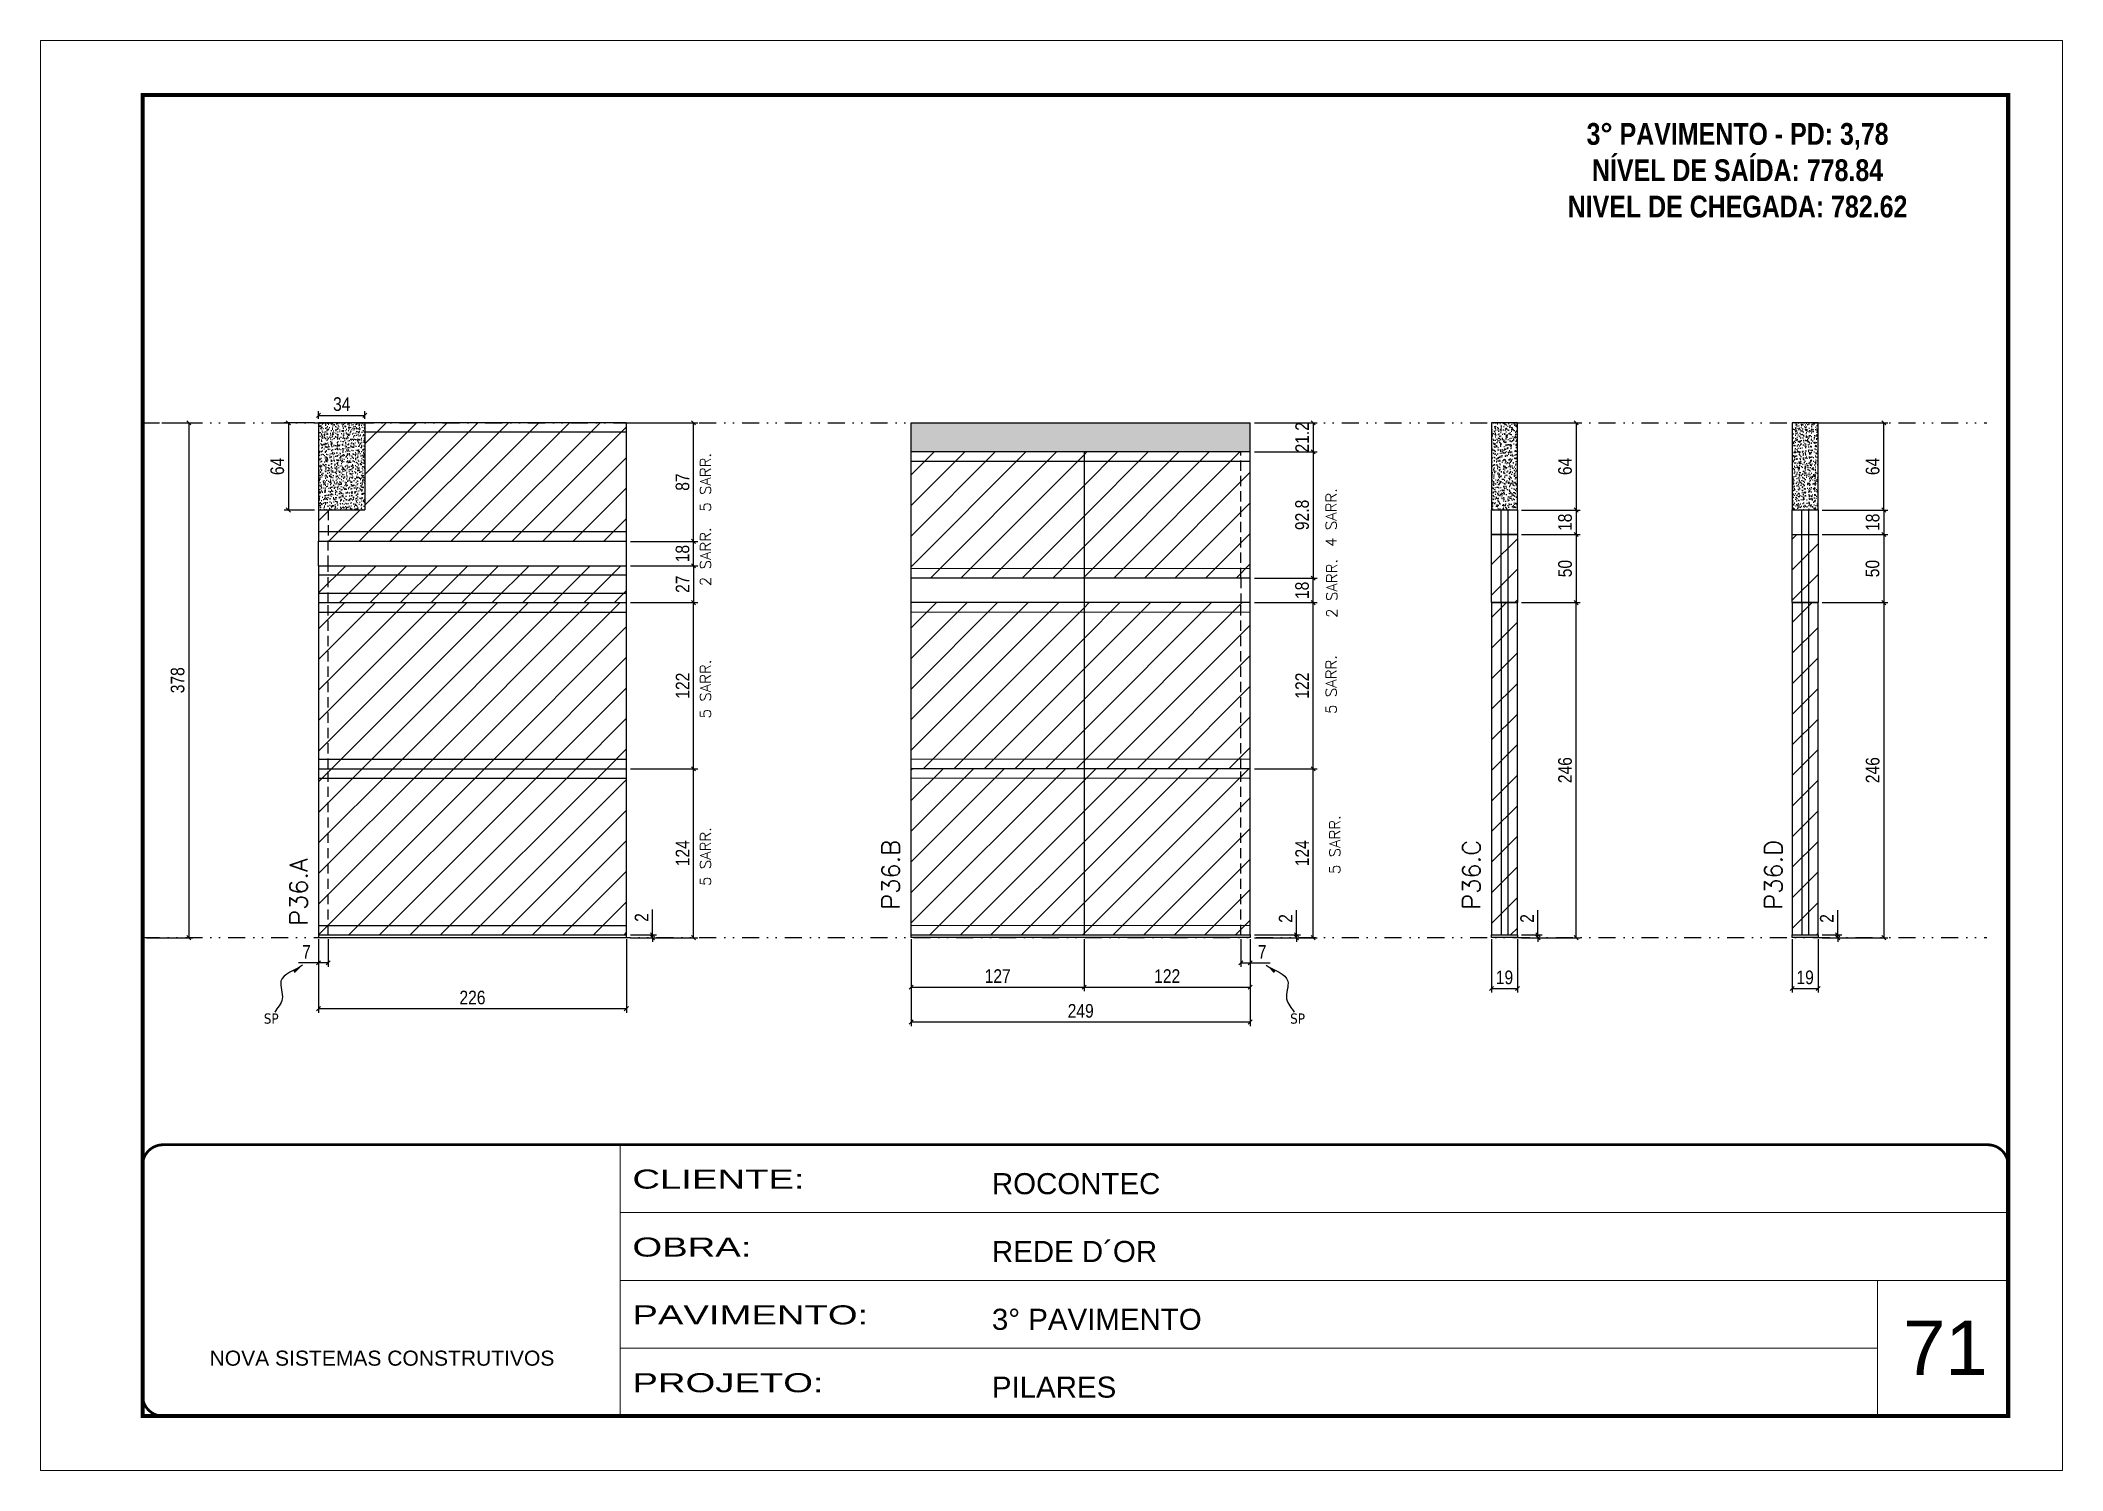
# Model space of a CAD drawing. Extents: x 2949 to 9203, y -16089 to 12527.
# Drawn here: x 6119 to 7604, y -8049 to -6999 of the extents above; entities that cross this region are included whole.
import ezdxf

# ---------------------------------------------------------------- set-up
doc = ezdxf.new("R2010")
doc.units = 0
for name, pattern in [('CONTINUO', [0]), ('DASHED', [0.75, 0.5, -0.25]), ('DIVIDE2', [0.625, 0.25, -0.125, 0, -0.125, 0, -0.125]), ('HIDDEN', [0.375, 0.25, -0.125])]:
    doc.linetypes.add(name, pattern=pattern)
for name, color, linetype, lineweight in [('CARIMBO', 255, 'Continuous', 9), ('Folhas', 255, 'Continuous', 9), ('Hachura', 251, 'Continuous', 9), ('Sarr 2.2x7', 40, 'Continuous', 9), ('SARRAFO DE PRESSAO', 251, 'DASHED', 9), ('Texto Seção', 7, 'Continuous', 15)]:
    doc.layers.add(name, color=color, linetype=linetype, lineweight=lineweight)
for name, color, linetype in [('COTA', 241, 'Continuous'), ('NOMENCLATURA', 7, 'Continuous'), ('Nível', 160, 'Continuous'), ('Painéis', 200, 'Continuous'), ('Romaneio', 10, 'Continuous'), ('SARR_2.2x7', 40, 'Continuous'), ('Sarrafo de Pressão', 42, 'HIDDEN'), ('texto', 7, 'Continuous')]:
    doc.layers.add(name, color=color, linetype=linetype)
doc.styles.add('ARIAL', font='arial.ttf')
doc.styles.add('COTA TECNICA', font='techl___.ttf', dxfattribs={"height": 10})
doc.styles.add('COTA TECNICA-50', font='techl___.ttf', dxfattribs={"height": 10})
doc.styles.add('REGUA-120', font='ROMANS.shx', dxfattribs={"height": 15})
doc.styles.add('ROMANC', font='techb___.ttf', dxfattribs={"height": 2.5})
doc.styles.add('ROMANS', font='romans.shx')
doc.styles.get("Standard").update_dxf_attribs({"font": 'arial.ttf'})
doc.styles.add('Tecnologia', font='')
doc.styles.get('Tecnologia').set_extended_font_data('Forgotten Futurist')
doc.dimstyles.new('COTA PAINEL-50', dxfattribs={"dimtxt": 10, "dimasz": 3, "dimexe": 3, "dimexo": 3, "dimgap": 3, "dimtad": 1, "dimdec": 1, "dimzin": 12, "dimdsep": 46, "dimtxsty": 'COTA TECNICA-50', "dimblk1": 'OBLIQUE', "dimblk2": 'OBLIQUE', "dimsah": 1, "dimcen": 0.9, "dimclrd": 4, "dimclre": 4, "dimclrt": 240, "dimadec": 1, "dimazin": 3, "dimtfac": 1, "dimtdec": 1, "dimtmove": 0, "dimatfit": 3, "dimfxl": 1, "dimtolj": 1, "dimtzin": 12, "dimarcsym": 0})
doc.dimstyles.new('PAINEL', dxfattribs={"dimtxt": 10, "dimasz": 3, "dimexe": 3, "dimexo": 3, "dimgap": 3, "dimtad": 1, "dimdec": 1, "dimzin": 12, "dimdsep": 46, "dimtxsty": 'COTA TECNICA', "dimblk1": 'OBLIQUE', "dimblk2": 'OBLIQUE', "dimsah": 1, "dimcen": 0.9, "dimclrd": 4, "dimclre": 4, "dimclrt": 240, "dimadec": 1, "dimazin": 3, "dimtfac": 1, "dimtdec": 1, "dimtmove": 0, "dimatfit": 3, "dimfxl": 1, "dimtolj": 1, "dimtzin": 12, "dimarcsym": 0})
doc.dimstyles.get("Standard").update_dxf_attribs({"dimtxt": 0.18, "dimasz": 0.18, "dimexe": 0.18, "dimexo": 0.0625, "dimgap": 0.09, "dimtad": 0, "dimtih": 1, "dimtoh": 1, "dimdec": 4, "dimzin": 0, "dimdsep": 46, "dimtxsty": 'Standard', "dimcen": 0.09, "dimadec": 0, "dimazin": 0, "dimtfac": 1, "dimtdec": 4, "dimtofl": 0, "dimtmove": 0, "dimatfit": 3, "dimfxl": 1, "dimtolj": 1, "dimtzin": 0, "dimarcsym": 0})
pattern_1 = [(45, (-127672.678, -35347.797), (-11.2253202, 11.2253202), [])]
pattern_2 = [(45, (-13.5, 3445.725), (-11.22532, 11.22532), [])]

msp = doc.modelspace()

# ---------------------------------------------------------------- texts
at = {"layer": 'CARIMBO', "style": 'ARIAL'}
msp.add_text('71', height=40, dxfattribs=at).set_placement((7486.89, -7978.9))
at = {"layer": 'NOMENCLATURA', "color": 2, "insert": (7365.36, -7032.98), "char_height": 16, "attachment_point": 2, "style": 'ROMANC'}
msp.add_mtext_dynamic_manual_height_columns('\\P3° PAVIMENTO - PD: 3,78\\PNÍVEL DE SAÍDA: 778.84\\PNIVEL DE CHEGADA: 782.62', width=300.2766, gutter_width=1, heights=[0], dxfattribs=at)
at = {"layer": 'texto', "color": 0, "char_height": 7.5, "attachment_point": 5}
for insert in [(6288.51, -7717.25), (7042.25, -7717.25)]:
    msp.add_mtext('{\\fTahoma|b0|i0|c0|p34;\\C4;SP}', dxfattribs=dict(at, insert=insert))
at = {"layer": 'Texto Seção', "linetype": 'Continuous', "style": 'ROMANS'}
for s, p in [('5 SARR.', (6611.44, -7345.1)), ('4 SARR.', (7070.91, -7370.95)), ('2 SARR.', (6611.44, -7399.72)), ('2 SARR.', (7071.42, -7422.95)), ('5 SARR.', (7070.91, -7493.54)), ('5 SARR.', (6611.44, -7496.84)), ('5 SARR.', (7073.62, -7611.13)), ('5 SARR.', (6611.44, -7619.85))]:
    msp.add_text(s, height=8, rotation=90, dxfattribs=at).set_placement(p)
at = {"layer": 'Texto Seção', "style": 'REGUA-120'}
msp.add_text('P36.A', height=13, rotation=90, dxfattribs=at).set_placement((6315.07, -7649.12))
at = {"layer": 'Texto Seção', "char_height": 13, "width": 285.3299, "attachment_point": 7, "rotation": 90, "style": 'REGUA-120'}
for s, insert in [('P36.B', (6750.02, -7637.29)), ('P36.C', (7176.4, -7637.29)), ('P36.D', (7398.2, -7637.29))]:
    msp.add_mtext(s, dxfattribs=dict(at, insert=insert))

# ---------------------------------------------------------------- blocks, each defined once
blk = doc.blocks.new('9999999999')
at = {"color": 30, "linetype": 'CONTINUO'}
for p, q in [((98564.6, 34230.2), (98564.6, 34429.4)), ((98564.6, 34379.6), (99584, 34379.6)), ((98564.6, 34329.8), (99488, 34329.8)), ((99584, 34329.8), (99488, 34329.8)), ((99488, 34329.8), (99488, 34230.2)), ((98564.6, 34280), (99488, 34280))]:
    blk.add_line(p, q, dxfattribs=at)
at = {"color": 30, "linetype": 'CONTINUO', "const_width": 2}
blk.add_lwpolyline([(99584, 34230.2), (99584, 34414.4, 0.414214), (99569, 34429.4), (98229, 34429.4, 0.414214), (98214, 34414.4), (98214, 34245.2, 0.414214), (98229, 34230.2), (99584, 34230.2)], format="xyb", dxfattribs=at)
at = {"layer": 'Folhas'}
blk.add_lwpolyline([(98139, 34190.2), (99624, 34190.2), (99624, 35240.2), (98139, 35240.2)], close=True, dxfattribs=at)
at = {"layer": 'Folhas', "color": 30, "const_width": 3}
blk.add_lwpolyline([(98214, 34230.2), (99584, 34230.2), (99584, 35200.2), (98214, 35200.2)], close=True, dxfattribs=at)
at = {"color": 7, "linetype": 'Continuous', "ltscale": 5, "style": 'ARIAL'}
for s, height, p in [('ROCONTEC', 15.48, (98837.7, 34393.1)), ('REDE D´OR', 15.48, (98837.7, 34343.3)), ('3° PAVIMENTO', 15.483, (98837.7, 34293.5)), ('NOVA SISTEMAS CONSTRUTIVOS', 11.059, (98263.2, 34267.2)), ('PILARES', 15.48, (98837.7, 34243.7))]:
    blk.add_text(s, height=height, dxfattribs=at).set_placement(p)
at = {"layer": 'Folhas', "color": 7, "style": 'Tecnologia', "width": 1.5}
for s, p in [('CLIENTE:', (98573.7, 34397.2)), ('OBRA:', (98573.7, 34347.3)), ('PAVIMENTO:', (98573.7, 34297.5)), ('PROJETO:', (98573.7, 34247.7))]:
    blk.add_text(s, height=14, dxfattribs=at).set_placement(p)
blk = doc.blocks.new('_Oblique')
at = {"color": 0, "linetype": 'ByBlock', "lineweight": -2}
blk.add_line((-0.5, -0.5), (0.5, 0.5), dxfattribs=at)
blk = doc.blocks.new('*D2205')
at = {"layer": 'COTA', "color": 4, "linetype": 'ByBlock', "lineweight": -2, "transparency": 16777216}
for p, q in [((6208.3, -7279.8), (6231, -7279.8)), ((6228, -7279.8), (6228, -7657.8)), ((6197, -7657.8), (6231, -7657.8))]:
    blk.add_line(p, q, dxfattribs=at)
at = {"layer": 'Defpoints', "color": 0, "linetype": 'ByBlock', "transparency": 16777216}
for p in [(6205.3, -7279.8), (6194, -7657.8), (6228, -7657.8)]:
    blk.add_point(p, dxfattribs=at)
at = {"layer": 'COTA', "color": 4, "linetype": 'ByBlock', "lineweight": -2, "transparency": 16777216, "xscale": 3, "yscale": 3, "zscale": 3}
for p, rotation in [((6228, -7279.8), 90), ((6228, -7657.8), 270)]:
    blk.add_blockref('_Oblique', p, dxfattribs=dict(at, rotation=rotation))
at = {"layer": 'COTA', "color": 240, "linetype": 'ByBlock', "transparency": 16777216, "insert": (6219.8, -7468.8), "char_height": 10, "attachment_point": 5, "rotation": 90, "style": 'COTA TECNICA'}
blk.add_mtext('\\A1;378', dxfattribs=at)
blk = doc.blocks.new('*D2154')
at = {"layer": 'COTA', "color": 4, "lineweight": -2, "transparency": 16777216}
for p, q in [((6323.3, -7658.8), (6323.3, -7712.9)), ((6549.3, -7658.8), (6549.3, -7712.9)), ((6323.3, -7709.9), (6549.3, -7709.9))]:
    blk.add_line(p, q, dxfattribs=at)
at = {"layer": 'Defpoints', "color": 0, "transparency": 16777216}
for p in [(6323.3, -7655.8), (6549.3, -7655.8), (6549.3, -7709.9)]:
    blk.add_point(p, dxfattribs=at)
at = {"layer": 'COTA', "color": 4, "lineweight": -2, "transparency": 16777216, "xscale": 3, "yscale": 3, "zscale": 3, "rotation": 180}
blk.add_blockref('_Oblique', (6323.3, -7709.9), dxfattribs=at)
at = {"layer": 'COTA', "color": 4, "lineweight": -2, "transparency": 16777216, "xscale": 3, "yscale": 3, "zscale": 3}
blk.add_blockref('_Oblique', (6549.3, -7709.9), dxfattribs=at)
at = {"layer": 'COTA', "color": 240, "transparency": 16777216, "insert": (6436.3, -7701.8), "char_height": 10, "attachment_point": 5, "style": 'COTA TECNICA'}
blk.add_mtext('\\A1;226', dxfattribs=at)
blk = doc.blocks.new('*D2155')
at = {"layer": 'COTA', "color": 4, "lineweight": -2, "transparency": 16777216}
for p, q in [((6323.3, -7660.8), (6323.3, -7679.3)), ((6330.3, -7658.8), (6330.3, -7679.3)), ((6323.3, -7676.3), (6308.6, -7676.3)), ((6330.3, -7676.3), (6323.3, -7676.3))]:
    blk.add_line(p, q, dxfattribs=at)
at = {"layer": 'Defpoints', "color": 0, "transparency": 16777216}
for p in [(6323.3, -7657.8), (6330.3, -7655.8), (6323.3, -7676.3)]:
    blk.add_point(p, dxfattribs=at)
at = {"layer": 'COTA', "color": 4, "lineweight": -2, "transparency": 16777216, "xscale": 3, "yscale": 3, "zscale": 3, "rotation": 180}
blk.add_blockref('_Oblique', (6323.3, -7676.3), dxfattribs=at)
at = {"layer": 'COTA', "color": 4, "lineweight": -2, "transparency": 16777216, "xscale": 3, "yscale": 3, "zscale": 3}
blk.add_blockref('_Oblique', (6330.3, -7676.3), dxfattribs=at)
at = {"layer": 'COTA', "color": 240, "transparency": 16777216, "insert": (6314.4, -7668.2), "char_height": 10, "attachment_point": 5, "style": 'COTA TECNICA-50'}
blk.add_mtext('\\A1;7', dxfattribs=at)
blk = doc.blocks.new('*D2124')
at = {"layer": 'Defpoints', "color": 0, "linetype": 'ByBlock', "transparency": 16777216}
for p in [(6549.3, -7533.8), (6598.7, -7533.8), (6549.3, -7657.8)]:
    blk.add_point(p, dxfattribs=at)
at = {"layer": 'Romaneio', "color": 4, "linetype": 'ByBlock', "lineweight": -2, "transparency": 16777216}
for p, q in [((6552.3, -7533.8), (6601.7, -7533.8)), ((6598.7, -7657.8), (6598.7, -7533.8)), ((6552.3, -7657.8), (6601.7, -7657.8))]:
    blk.add_line(p, q, dxfattribs=at)
at = {"layer": 'Romaneio', "color": 4, "linetype": 'ByBlock', "lineweight": -2, "transparency": 16777216, "xscale": 3, "yscale": 3, "zscale": 3}
for p, rotation in [((6598.7, -7533.8), 90), ((6598.7, -7657.8), 270)]:
    blk.add_blockref('_Oblique', p, dxfattribs=dict(at, rotation=rotation))
at = {"layer": 'Romaneio', "color": 240, "linetype": 'ByBlock', "transparency": 16777216, "insert": (6590.6, -7595.8), "char_height": 10, "attachment_point": 5, "rotation": 90, "style": 'COTA TECNICA'}
blk.add_mtext('\\A1;124', dxfattribs=at)
blk = doc.blocks.new('*D2125')
at = {"layer": 'COTA', "color": 4, "lineweight": -2, "transparency": 16777216}
for p, q in [((6568.5, -7655.8), (6568.5, -7637)), ((6552.3, -7655.8), (6571.5, -7655.8)), ((6552.3, -7657.8), (6571.5, -7657.8)), ((6568.5, -7657.8), (6568.5, -7655.8)), ((6568.5, -7657.8), (6568.5, -7660.8))]:
    blk.add_line(p, q, dxfattribs=at)
at = {"layer": 'Defpoints', "color": 0, "transparency": 16777216}
for p in [(6549.3, -7655.8), (6549.3, -7657.8), (6568.5, -7657.8)]:
    blk.add_point(p, dxfattribs=at)
at = {"layer": 'COTA', "color": 4, "lineweight": -2, "transparency": 16777216, "xscale": 3, "yscale": 3, "zscale": 3}
for p, rotation in [((6568.5, -7655.8), 270), ((6568.5, -7657.8), 90)]:
    blk.add_blockref('_Oblique', p, dxfattribs=dict(at, rotation=rotation))
at = {"layer": 'COTA', "color": 240, "transparency": 16777216, "insert": (6560.5, -7643), "char_height": 10, "attachment_point": 5, "rotation": 90, "style": 'COTA TECNICA-50'}
blk.add_mtext('\\A1;2', dxfattribs=at)
blk = doc.blocks.new('*D2126')
at = {"layer": 'COTA', "color": 4, "linetype": 'ByBlock', "lineweight": -2, "transparency": 16777216}
for p, q in [((6552.3, -7384.8), (6601.7, -7384.8)), ((6598.7, -7384.8), (6598.7, -7411.8)), ((6552.3, -7411.8), (6601.7, -7411.8))]:
    blk.add_line(p, q, dxfattribs=at)
at = {"layer": 'Defpoints', "color": 0, "linetype": 'ByBlock', "transparency": 16777216}
for p in [(6549.3, -7384.8), (6549.3, -7411.8), (6598.7, -7411.8)]:
    blk.add_point(p, dxfattribs=at)
at = {"layer": 'COTA', "color": 4, "linetype": 'ByBlock', "lineweight": -2, "transparency": 16777216, "xscale": 3, "yscale": 3, "zscale": 3}
for p, rotation in [((6598.7, -7384.8), 90), ((6598.7, -7411.8), 270)]:
    blk.add_blockref('_Oblique', p, dxfattribs=dict(at, rotation=rotation))
at = {"layer": 'COTA', "color": 240, "linetype": 'ByBlock', "transparency": 16777216, "insert": (6590.6, -7398.3), "char_height": 10, "attachment_point": 5, "rotation": 90, "style": 'COTA TECNICA'}
blk.add_mtext('\\A1;27', dxfattribs=at)
blk = doc.blocks.new('*D2180')
at = {"layer": 'COTA', "color": 4, "linetype": 'ByBlock', "lineweight": -2, "transparency": 16777216}
for p, q in [((6320.3, -7279.8), (6298.1, -7279.8)), ((6301.1, -7279.8), (6301.1, -7343.8)), ((6320.3, -7343.8), (6298.1, -7343.8))]:
    blk.add_line(p, q, dxfattribs=at)
at = {"layer": 'Defpoints', "color": 0, "linetype": 'ByBlock', "transparency": 16777216}
for p in [(6323.3, -7279.8), (6301.1, -7343.8), (6323.3, -7343.8)]:
    blk.add_point(p, dxfattribs=at)
at = {"layer": 'COTA', "color": 4, "linetype": 'ByBlock', "lineweight": -2, "transparency": 16777216, "xscale": 3, "yscale": 3, "zscale": 3}
for p, rotation in [((6301.1, -7279.8), 90), ((6301.1, -7343.8), 270)]:
    blk.add_blockref('_Oblique', p, dxfattribs=dict(at, rotation=rotation))
at = {"layer": 'COTA', "color": 240, "linetype": 'ByBlock', "transparency": 16777216, "insert": (6293, -7311.8), "char_height": 10, "attachment_point": 5, "rotation": 90, "style": 'COTA TECNICA'}
blk.add_mtext('\\A1;64', dxfattribs=at)
blk = doc.blocks.new('*D2127')
at = {"layer": 'COTA', "color": 4, "lineweight": -2, "transparency": 16777216}
for p, q in [((6758.5, -7658.8), (6758.5, -7722.7)), ((7007.5, -7658.8), (7007.5, -7722.7)), ((6758.5, -7719.7), (7007.5, -7719.7))]:
    blk.add_line(p, q, dxfattribs=at)
at = {"layer": 'Defpoints', "color": 0, "transparency": 16777216}
for p in [(6758.5, -7655.8), (7007.5, -7655.8), (7007.5, -7719.7)]:
    blk.add_point(p, dxfattribs=at)
at = {"layer": 'COTA', "color": 4, "lineweight": -2, "transparency": 16777216, "xscale": 3, "yscale": 3, "zscale": 3, "rotation": 180}
blk.add_blockref('_Oblique', (6758.5, -7719.7), dxfattribs=at)
at = {"layer": 'COTA', "color": 4, "lineweight": -2, "transparency": 16777216, "xscale": 3, "yscale": 3, "zscale": 3}
blk.add_blockref('_Oblique', (7007.5, -7719.7), dxfattribs=at)
at = {"layer": 'COTA', "color": 240, "transparency": 16777216, "insert": (6883, -7711.6), "char_height": 10, "attachment_point": 5, "style": 'COTA TECNICA'}
blk.add_mtext('\\A1;249', dxfattribs=at)
blk = doc.blocks.new('*D2128')
at = {"layer": 'COTA', "color": 4, "lineweight": -2, "transparency": 16777216}
for p, q in [((7000.5, -7658.8), (7000.5, -7679.3)), ((7007.5, -7660.8), (7007.5, -7679.3)), ((7000.5, -7676.3), (7007.5, -7676.3)), ((7007.5, -7676.3), (7022.2, -7676.3))]:
    blk.add_line(p, q, dxfattribs=at)
at = {"layer": 'Defpoints', "color": 0, "transparency": 16777216}
for p in [(7000.5, -7655.8), (7007.5, -7657.8), (7007.5, -7676.3)]:
    blk.add_point(p, dxfattribs=at)
at = {"layer": 'COTA', "color": 4, "lineweight": -2, "transparency": 16777216, "xscale": 3, "yscale": 3, "zscale": 3, "rotation": 180}
blk.add_blockref('_Oblique', (7000.5, -7676.3), dxfattribs=at)
at = {"layer": 'COTA', "color": 4, "lineweight": -2, "transparency": 16777216, "xscale": 3, "yscale": 3, "zscale": 3}
blk.add_blockref('_Oblique', (7007.5, -7676.3), dxfattribs=at)
at = {"layer": 'COTA', "color": 240, "transparency": 16777216, "insert": (7016.3, -7668.2), "char_height": 10, "attachment_point": 5, "style": 'COTA TECNICA-50'}
blk.add_mtext('\\A1;7', dxfattribs=at)
blk = doc.blocks.new('*D2129')
at = {"layer": 'COTA', "color": 4, "lineweight": -2, "transparency": 16777216}
for p, q in [((7010.5, -7533.8), (7056.7, -7533.8)), ((7053.7, -7657.8), (7053.7, -7533.8)), ((7010.5, -7657.8), (7056.7, -7657.8))]:
    blk.add_line(p, q, dxfattribs=at)
at = {"layer": 'Defpoints', "color": 0, "transparency": 16777216}
for p in [(7007.5, -7533.8), (7053.7, -7533.8), (7007.5, -7657.8)]:
    blk.add_point(p, dxfattribs=at)
at = {"layer": 'COTA', "color": 4, "lineweight": -2, "transparency": 16777216, "xscale": 3, "yscale": 3, "zscale": 3}
for p, rotation in [((7053.7, -7533.8), 90), ((7053.7, -7657.8), 270)]:
    blk.add_blockref('_Oblique', p, dxfattribs=dict(at, rotation=rotation))
at = {"layer": 'COTA', "color": 240, "transparency": 16777216, "insert": (7045.6, -7595.8), "char_height": 10, "attachment_point": 5, "rotation": 90, "style": 'COTA TECNICA-50'}
blk.add_mtext('\\A1;124', dxfattribs=at)
blk = doc.blocks.new('*D2130')
at = {"layer": 'COTA', "color": 4, "lineweight": -2, "transparency": 16777216}
for p, q in [((7041.5, -7655.8), (7041.5, -7637.6)), ((7010.5, -7655.8), (7044.5, -7655.8)), ((7010.5, -7657.8), (7044.5, -7657.8)), ((7041.5, -7657.8), (7041.5, -7655.8)), ((7041.5, -7657.8), (7041.5, -7660.8))]:
    blk.add_line(p, q, dxfattribs=at)
at = {"layer": 'Defpoints', "color": 0, "transparency": 16777216}
for p in [(7007.5, -7655.8), (7007.5, -7657.8), (7041.5, -7657.8)]:
    blk.add_point(p, dxfattribs=at)
at = {"layer": 'COTA', "color": 4, "lineweight": -2, "transparency": 16777216, "xscale": 3, "yscale": 3, "zscale": 3}
for p, rotation in [((7041.5, -7655.8), 270), ((7041.5, -7657.8), 90)]:
    blk.add_blockref('_Oblique', p, dxfattribs=dict(at, rotation=rotation))
at = {"layer": 'COTA', "color": 240, "transparency": 16777216, "insert": (7033.5, -7643.7), "char_height": 10, "attachment_point": 5, "rotation": 90, "style": 'COTA TECNICA-50'}
blk.add_mtext('\\A1;2', dxfattribs=at)
blk = doc.blocks.new('*D2131')
at = {"layer": 'COTA', "color": 4, "linetype": 'ByBlock', "lineweight": -2, "transparency": 16777216}
for p, q in [((7010.5, -7301), (7056.7, -7301)), ((7053.7, -7301), (7053.7, -7393.8)), ((7010.5, -7393.8), (7056.7, -7393.8))]:
    blk.add_line(p, q, dxfattribs=at)
at = {"layer": 'Defpoints', "color": 0, "linetype": 'ByBlock', "transparency": 16777216}
for p in [(7007.5, -7301), (7007.5, -7393.8), (7053.7, -7393.8)]:
    blk.add_point(p, dxfattribs=at)
at = {"layer": 'COTA', "color": 4, "linetype": 'ByBlock', "lineweight": -2, "transparency": 16777216, "xscale": 3, "yscale": 3, "zscale": 3}
for p, rotation in [((7053.7, -7301), 90), ((7053.7, -7393.8), 270)]:
    blk.add_blockref('_Oblique', p, dxfattribs=dict(at, rotation=rotation))
at = {"layer": 'COTA', "color": 240, "linetype": 'ByBlock', "transparency": 16777216, "insert": (7045.6, -7347.4), "char_height": 10, "attachment_point": 5, "rotation": 90, "style": 'COTA TECNICA'}
blk.add_mtext('\\A1;92.8', dxfattribs=at)
blk = doc.blocks.new('*D2132')
at = {"layer": 'COTA', "color": 4, "linetype": 'ByBlock', "lineweight": -2, "transparency": 16777216}
for p, q in [((7010.5, -7411.8), (7056.7, -7411.8)), ((7053.7, -7533.8), (7053.7, -7411.8)), ((7010.5, -7533.8), (7056.7, -7533.8))]:
    blk.add_line(p, q, dxfattribs=at)
at = {"layer": 'Defpoints', "color": 0, "linetype": 'ByBlock', "transparency": 16777216}
for p in [(7007.5, -7411.8), (7053.7, -7411.8), (7007.5, -7533.8)]:
    blk.add_point(p, dxfattribs=at)
at = {"layer": 'COTA', "color": 4, "linetype": 'ByBlock', "lineweight": -2, "transparency": 16777216, "xscale": 3, "yscale": 3, "zscale": 3}
for p, rotation in [((7053.7, -7411.8), 90), ((7053.7, -7533.8), 270)]:
    blk.add_blockref('_Oblique', p, dxfattribs=dict(at, rotation=rotation))
at = {"layer": 'COTA', "color": 240, "linetype": 'ByBlock', "transparency": 16777216, "insert": (7045.6, -7472.8), "char_height": 10, "attachment_point": 5, "rotation": 90, "style": 'COTA TECNICA'}
blk.add_mtext('\\A1;122', dxfattribs=at)
blk = doc.blocks.new('*D2181')
at = {"layer": 'COTA', "color": 4, "linetype": 'ByBlock', "lineweight": -2, "transparency": 16777216}
for p, q in [((6758.5, -7658.8), (6758.5, -7697.1)), ((6885.5, -7658.8), (6885.5, -7697.1)), ((6758.5, -7694.1), (6885.5, -7694.1))]:
    blk.add_line(p, q, dxfattribs=at)
at = {"layer": 'Defpoints', "color": 0, "linetype": 'ByBlock', "transparency": 16777216}
for p in [(6758.5, -7655.8), (6885.5, -7655.8), (6885.5, -7694.1)]:
    blk.add_point(p, dxfattribs=at)
at = {"layer": 'COTA', "color": 4, "linetype": 'ByBlock', "lineweight": -2, "transparency": 16777216, "xscale": 3, "yscale": 3, "zscale": 3, "rotation": 180}
blk.add_blockref('_Oblique', (6758.5, -7694.1), dxfattribs=at)
at = {"layer": 'COTA', "color": 4, "linetype": 'ByBlock', "lineweight": -2, "transparency": 16777216, "xscale": 3, "yscale": 3, "zscale": 3}
blk.add_blockref('_Oblique', (6885.5, -7694.1), dxfattribs=at)
at = {"layer": 'COTA', "color": 240, "linetype": 'ByBlock', "transparency": 16777216, "insert": (6822, -7686), "char_height": 10, "attachment_point": 5, "style": 'COTA TECNICA'}
blk.add_mtext('\\A1;127', dxfattribs=at)
blk = doc.blocks.new('*D2182')
at = {"layer": 'COTA', "color": 4, "linetype": 'ByBlock', "lineweight": -2, "transparency": 16777216}
for p, q in [((6885.5, -7658.8), (6885.5, -7697.1)), ((7007.5, -7660.8), (7007.5, -7697.1)), ((6885.5, -7694.1), (7007.5, -7694.1))]:
    blk.add_line(p, q, dxfattribs=at)
at = {"layer": 'Defpoints', "color": 0, "linetype": 'ByBlock', "transparency": 16777216}
for p in [(6885.5, -7655.8), (7007.5, -7657.8), (7007.5, -7694.1)]:
    blk.add_point(p, dxfattribs=at)
at = {"layer": 'COTA', "color": 4, "linetype": 'ByBlock', "lineweight": -2, "transparency": 16777216, "xscale": 3, "yscale": 3, "zscale": 3, "rotation": 180}
blk.add_blockref('_Oblique', (6885.5, -7694.1), dxfattribs=at)
at = {"layer": 'COTA', "color": 4, "linetype": 'ByBlock', "lineweight": -2, "transparency": 16777216, "xscale": 3, "yscale": 3, "zscale": 3}
blk.add_blockref('_Oblique', (7007.5, -7694.1), dxfattribs=at)
at = {"layer": 'COTA', "color": 240, "linetype": 'ByBlock', "transparency": 16777216, "insert": (6946.5, -7686), "char_height": 10, "attachment_point": 5, "style": 'COTA TECNICA'}
blk.add_mtext('\\A1;122', dxfattribs=at)
blk = doc.blocks.new('*D2133')
at = {"layer": 'COTA', "color": 4, "lineweight": -2, "transparency": 16777216}
for p, q in [((7184.7, -7658.8), (7184.7, -7698.1)), ((7203.7, -7658.8), (7203.7, -7698.1)), ((7184.7, -7695.1), (7203.7, -7695.1))]:
    blk.add_line(p, q, dxfattribs=at)
at = {"layer": 'Defpoints', "color": 0, "transparency": 16777216}
for p in [(7184.7, -7655.8), (7203.7, -7655.8), (7203.7, -7695.1)]:
    blk.add_point(p, dxfattribs=at)
at = {"layer": 'COTA', "color": 4, "lineweight": -2, "transparency": 16777216, "xscale": 3, "yscale": 3, "zscale": 3, "rotation": 180}
blk.add_blockref('_Oblique', (7184.7, -7695.1), dxfattribs=at)
at = {"layer": 'COTA', "color": 4, "lineweight": -2, "transparency": 16777216, "xscale": 3, "yscale": 3, "zscale": 3}
blk.add_blockref('_Oblique', (7203.7, -7695.1), dxfattribs=at)
at = {"layer": 'COTA', "color": 240, "transparency": 16777216, "insert": (7194.2, -7687), "char_height": 10, "attachment_point": 5, "style": 'COTA TECNICA'}
blk.add_mtext('\\A1;19', dxfattribs=at)
blk = doc.blocks.new('*D2134')
at = {"layer": 'COTA', "color": 4, "lineweight": -2, "transparency": 16777216}
for p, q in [((7405.5, -7658.8), (7405.5, -7698.1)), ((7424.5, -7658.8), (7424.5, -7698.1)), ((7405.5, -7695.1), (7424.5, -7695.1))]:
    blk.add_line(p, q, dxfattribs=at)
at = {"layer": 'Defpoints', "color": 0, "transparency": 16777216}
for p in [(7405.5, -7655.8), (7424.5, -7655.8), (7424.5, -7695.1)]:
    blk.add_point(p, dxfattribs=at)
at = {"layer": 'COTA', "color": 4, "lineweight": -2, "transparency": 16777216, "xscale": 3, "yscale": 3, "zscale": 3, "rotation": 180}
blk.add_blockref('_Oblique', (7405.5, -7695.1), dxfattribs=at)
at = {"layer": 'COTA', "color": 4, "lineweight": -2, "transparency": 16777216, "xscale": 3, "yscale": 3, "zscale": 3}
blk.add_blockref('_Oblique', (7424.5, -7695.1), dxfattribs=at)
at = {"layer": 'COTA', "color": 240, "transparency": 16777216, "insert": (7415, -7687), "char_height": 10, "attachment_point": 5, "style": 'COTA TECNICA'}
blk.add_mtext('\\A1;19', dxfattribs=at)
blk = doc.blocks.new('*D2135')
at = {"layer": 'COTA', "color": 4, "lineweight": -2, "transparency": 16777216}
for p, q in [((7427.5, -7411.8), (7475.7, -7411.8)), ((7472.7, -7411.8), (7472.7, -7657.8)), ((7427.5, -7657.8), (7475.7, -7657.8))]:
    blk.add_line(p, q, dxfattribs=at)
at = {"layer": 'Defpoints', "color": 0, "transparency": 16777216}
for p in [(7424.5, -7411.8), (7424.5, -7657.8), (7472.7, -7657.8)]:
    blk.add_point(p, dxfattribs=at)
at = {"layer": 'COTA', "color": 4, "lineweight": -2, "transparency": 16777216, "xscale": 3, "yscale": 3, "zscale": 3}
for p, rotation in [((7472.7, -7411.8), 90), ((7472.7, -7657.8), 270)]:
    blk.add_blockref('_Oblique', p, dxfattribs=dict(at, rotation=rotation))
at = {"layer": 'COTA', "color": 240, "transparency": 16777216, "insert": (7464.6, -7534.8), "char_height": 10, "attachment_point": 5, "rotation": 90, "style": 'COTA TECNICA'}
blk.add_mtext('\\A1;246', dxfattribs=at)
blk = doc.blocks.new('*D2136')
at = {"layer": 'COTA', "color": 4, "lineweight": -2, "transparency": 16777216}
for p, q in [((7427.5, -7279.8), (7475.7, -7279.8)), ((7472.7, -7343.8), (7472.7, -7279.8)), ((7427.5, -7343.8), (7475.7, -7343.8))]:
    blk.add_line(p, q, dxfattribs=at)
at = {"layer": 'Defpoints', "color": 0, "transparency": 16777216}
for p in [(7424.5, -7279.8), (7472.7, -7279.8), (7424.5, -7343.8)]:
    blk.add_point(p, dxfattribs=at)
at = {"layer": 'COTA', "color": 4, "lineweight": -2, "transparency": 16777216, "xscale": 3, "yscale": 3, "zscale": 3}
for p, rotation in [((7472.7, -7279.8), 90), ((7472.7, -7343.8), 270)]:
    blk.add_blockref('_Oblique', p, dxfattribs=dict(at, rotation=rotation))
at = {"layer": 'COTA', "color": 240, "transparency": 16777216, "insert": (7464.6, -7311.8), "char_height": 10, "attachment_point": 5, "rotation": 90, "style": 'COTA TECNICA'}
blk.add_mtext('\\A1;64', dxfattribs=at)
blk = doc.blocks.new('*D2137')
at = {"layer": 'COTA', "color": 4, "lineweight": -2, "transparency": 16777216}
for p, q in [((7206.7, -7411.8), (7249.8, -7411.8)), ((7246.8, -7657.8), (7246.8, -7411.8)), ((7206.7, -7657.8), (7249.8, -7657.8))]:
    blk.add_line(p, q, dxfattribs=at)
at = {"layer": 'Defpoints', "color": 0, "transparency": 16777216}
for p in [(7203.7, -7411.8), (7246.8, -7411.8), (7203.7, -7657.8)]:
    blk.add_point(p, dxfattribs=at)
at = {"layer": 'COTA', "color": 4, "lineweight": -2, "transparency": 16777216, "xscale": 3, "yscale": 3, "zscale": 3}
for p, rotation in [((7246.8, -7411.8), 90), ((7246.8, -7657.8), 270)]:
    blk.add_blockref('_Oblique', p, dxfattribs=dict(at, rotation=rotation))
at = {"layer": 'COTA', "color": 240, "transparency": 16777216, "insert": (7238.7, -7534.8), "char_height": 10, "attachment_point": 5, "rotation": 90, "style": 'COTA TECNICA'}
blk.add_mtext('\\A1;246', dxfattribs=at)
blk = doc.blocks.new('*D2138')
at = {"layer": 'COTA', "color": 4, "lineweight": -2, "transparency": 16777216}
for p, q in [((7218.8, -7655.8), (7218.8, -7637.6)), ((7206.7, -7655.8), (7221.8, -7655.8)), ((7206.7, -7657.8), (7221.8, -7657.8)), ((7218.8, -7657.8), (7218.8, -7655.8)), ((7218.8, -7657.8), (7218.8, -7660.8))]:
    blk.add_line(p, q, dxfattribs=at)
at = {"layer": 'Defpoints', "color": 0, "transparency": 16777216}
for p in [(7203.7, -7655.8), (7203.7, -7657.8), (7218.8, -7655.8)]:
    blk.add_point(p, dxfattribs=at)
at = {"layer": 'COTA', "color": 4, "lineweight": -2, "transparency": 16777216, "xscale": 3, "yscale": 3, "zscale": 3}
for p, rotation in [((7218.8, -7655.8), 270), ((7218.8, -7657.8), 90)]:
    blk.add_blockref('_Oblique', p, dxfattribs=dict(at, rotation=rotation))
at = {"layer": 'COTA', "color": 240, "transparency": 16777216, "insert": (7210.8, -7643.7), "char_height": 10, "attachment_point": 5, "rotation": 90, "style": 'COTA TECNICA-50'}
blk.add_mtext('\\A1;2', dxfattribs=at)
blk = doc.blocks.new('*D2183')
at = {"layer": 'COTA', "color": 4, "linetype": 'ByBlock', "lineweight": -2, "transparency": 16777216}
for p, q in [((7206.7, -7279.8), (7249.8, -7279.8)), ((7246.8, -7279.8), (7246.8, -7343.8)), ((7206.7, -7343.8), (7249.8, -7343.8))]:
    blk.add_line(p, q, dxfattribs=at)
at = {"layer": 'Defpoints', "color": 0, "linetype": 'ByBlock', "transparency": 16777216}
for p in [(7203.7, -7279.8), (7203.7, -7343.8), (7246.8, -7343.8)]:
    blk.add_point(p, dxfattribs=at)
at = {"layer": 'COTA', "color": 4, "linetype": 'ByBlock', "lineweight": -2, "transparency": 16777216, "xscale": 3, "yscale": 3, "zscale": 3}
for p, rotation in [((7246.8, -7279.8), 90), ((7246.8, -7343.8), 270)]:
    blk.add_blockref('_Oblique', p, dxfattribs=dict(at, rotation=rotation))
at = {"layer": 'COTA', "color": 240, "linetype": 'ByBlock', "transparency": 16777216, "insert": (7238.7, -7311.8), "char_height": 10, "attachment_point": 5, "rotation": 90, "style": 'COTA TECNICA'}
blk.add_mtext('\\A1;64', dxfattribs=at)
blk = doc.blocks.new('*D2184')
at = {"layer": 'COTA', "color": 4, "linetype": 'ByBlock', "lineweight": -2, "transparency": 16777216}
for p, q in [((7438.9, -7655.8), (7438.9, -7637.6)), ((7427.5, -7655.8), (7441.9, -7655.8)), ((7427.5, -7657.8), (7441.9, -7657.8)), ((7438.9, -7657.8), (7438.9, -7655.8)), ((7438.9, -7657.8), (7438.9, -7660.8))]:
    blk.add_line(p, q, dxfattribs=at)
at = {"layer": 'Defpoints', "color": 0, "linetype": 'ByBlock', "transparency": 16777216}
for p in [(7424.5, -7655.8), (7424.5, -7657.8), (7438.9, -7655.8)]:
    blk.add_point(p, dxfattribs=at)
at = {"layer": 'COTA', "color": 4, "linetype": 'ByBlock', "lineweight": -2, "transparency": 16777216, "xscale": 3, "yscale": 3, "zscale": 3}
for p, rotation in [((7438.9, -7655.8), 270), ((7438.9, -7657.8), 90)]:
    blk.add_blockref('_Oblique', p, dxfattribs=dict(at, rotation=rotation))
at = {"layer": 'COTA', "color": 240, "linetype": 'ByBlock', "transparency": 16777216, "insert": (7430.9, -7643.7), "char_height": 10, "attachment_point": 5, "rotation": 90, "style": 'COTA TECNICA'}
blk.add_mtext('\\A1;2', dxfattribs=at)
blk = doc.blocks.new('*D2185')
at = {"layer": 'COTA', "color": 4, "linetype": 'ByBlock', "lineweight": -2, "transparency": 16777216}
for p, q in [((6552.3, -7411.8), (6601.7, -7411.8)), ((6598.7, -7533.8), (6598.7, -7411.8)), ((6552.3, -7533.8), (6601.7, -7533.8))]:
    blk.add_line(p, q, dxfattribs=at)
at = {"layer": 'Defpoints', "color": 0, "linetype": 'ByBlock', "transparency": 16777216}
for p in [(6549.3, -7411.8), (6598.7, -7411.8), (6549.3, -7533.8)]:
    blk.add_point(p, dxfattribs=at)
at = {"layer": 'COTA', "color": 4, "linetype": 'ByBlock', "lineweight": -2, "transparency": 16777216, "xscale": 3, "yscale": 3, "zscale": 3}
for p, rotation in [((6598.7, -7411.8), 90), ((6598.7, -7533.8), 270)]:
    blk.add_blockref('_Oblique', p, dxfattribs=dict(at, rotation=rotation))
at = {"layer": 'COTA', "color": 240, "linetype": 'ByBlock', "transparency": 16777216, "insert": (6590.6, -7472.8), "char_height": 10, "attachment_point": 5, "rotation": 90, "style": 'COTA TECNICA'}
blk.add_mtext('\\A1;122', dxfattribs=at)
blk = doc.blocks.new('*D2223')
at = {"layer": 'COTA', "color": 4, "linetype": 'ByBlock', "lineweight": -2, "transparency": 16777216}
for p, q in [((6552.3, -7279.8), (6601.7, -7279.8)), ((6598.7, -7366.8), (6598.7, -7279.8)), ((6552.3, -7366.8), (6601.7, -7366.8))]:
    blk.add_line(p, q, dxfattribs=at)
at = {"layer": 'Defpoints', "color": 0, "linetype": 'ByBlock', "transparency": 16777216}
for p in [(6549.3, -7279.8), (6598.7, -7279.8), (6549.3, -7366.8)]:
    blk.add_point(p, dxfattribs=at)
at = {"layer": 'COTA', "color": 4, "linetype": 'ByBlock', "lineweight": -2, "transparency": 16777216, "xscale": 3, "yscale": 3, "zscale": 3}
for p, rotation in [((6598.7, -7279.8), 90), ((6598.7, -7366.8), 270)]:
    blk.add_blockref('_Oblique', p, dxfattribs=dict(at, rotation=rotation))
at = {"layer": 'COTA', "color": 240, "linetype": 'ByBlock', "transparency": 16777216, "insert": (6590.6, -7323.3), "char_height": 10, "attachment_point": 5, "rotation": 90, "style": 'COTA TECNICA'}
blk.add_mtext('\\A1;87', dxfattribs=at)
blk = doc.blocks.new('*D2224')
at = {"layer": 'COTA', "color": 4, "linetype": 'ByBlock', "lineweight": -2, "transparency": 16777216}
for p, q in [((7010.5, -7279.8), (7056.7, -7279.8)), ((7053.7, -7279.8), (7053.7, -7301)), ((7010.5, -7301), (7056.7, -7301))]:
    blk.add_line(p, q, dxfattribs=at)
at = {"layer": 'Defpoints', "color": 0, "linetype": 'ByBlock', "transparency": 16777216}
for p in [(7007.5, -7279.8), (7007.5, -7301), (7053.7, -7301)]:
    blk.add_point(p, dxfattribs=at)
at = {"layer": 'COTA', "color": 4, "linetype": 'ByBlock', "lineweight": -2, "transparency": 16777216, "xscale": 3, "yscale": 3, "zscale": 3}
for p, rotation in [((7053.7, -7279.8), 90), ((7053.7, -7301), 270)]:
    blk.add_blockref('_Oblique', p, dxfattribs=dict(at, rotation=rotation))
at = {"layer": 'COTA', "color": 240, "linetype": 'ByBlock', "transparency": 16777216, "insert": (7045.6, -7290.4), "char_height": 10, "attachment_point": 5, "rotation": 90, "style": 'COTA TECNICA'}
blk.add_mtext('\\A1;21.2', dxfattribs=at)
blk = doc.blocks.new('*D2178')
at = {"layer": 'COTA', "color": 4, "linetype": 'ByBlock', "lineweight": -2, "transparency": 16777216}
for p, q in [((6323.3, -7276.8), (6323.3, -7271.3)), ((6323.3, -7274.3), (6357.3, -7274.3)), ((6357.3, -7276.8), (6357.3, -7271.3))]:
    blk.add_line(p, q, dxfattribs=at)
at = {"layer": 'Defpoints', "color": 0, "linetype": 'ByBlock', "transparency": 16777216}
for p in [(6357.3, -7274.3), (6323.3, -7279.8), (6357.3, -7279.8)]:
    blk.add_point(p, dxfattribs=at)
at = {"layer": 'COTA', "color": 4, "linetype": 'ByBlock', "lineweight": -2, "transparency": 16777216, "xscale": 3, "yscale": 3, "zscale": 3, "rotation": 180}
blk.add_blockref('_Oblique', (6323.3, -7274.3), dxfattribs=at)
at = {"layer": 'COTA', "color": 4, "linetype": 'ByBlock', "lineweight": -2, "transparency": 16777216, "xscale": 3, "yscale": 3, "zscale": 3}
blk.add_blockref('_Oblique', (6357.3, -7274.3), dxfattribs=at)
at = {"layer": 'COTA', "color": 240, "linetype": 'ByBlock', "transparency": 16777216, "insert": (6340.3, -7266.1), "char_height": 10, "attachment_point": 5, "style": 'COTA TECNICA'}
blk.add_mtext('\\A1;34', dxfattribs=at)
blk = doc.blocks.new('*D2179')
at = {"layer": 'COTA', "color": 4, "lineweight": -2, "transparency": 16777216}
for p, q in [((7206.7, -7361.8), (7249.8, -7361.8)), ((7246.8, -7361.8), (7246.8, -7411.8)), ((7206.7, -7411.8), (7249.8, -7411.8))]:
    blk.add_line(p, q, dxfattribs=at)
at = {"layer": 'Defpoints', "color": 0, "transparency": 16777216}
for p in [(7203.7, -7361.8), (7203.7, -7411.8), (7246.8, -7411.8)]:
    blk.add_point(p, dxfattribs=at)
at = {"layer": 'COTA', "color": 4, "lineweight": -2, "transparency": 16777216, "xscale": 3, "yscale": 3, "zscale": 3}
for p, rotation in [((7246.8, -7361.8), 90), ((7246.8, -7411.8), 270)]:
    blk.add_blockref('_Oblique', p, dxfattribs=dict(at, rotation=rotation))
at = {"layer": 'COTA', "color": 240, "transparency": 16777216, "insert": (7238.7, -7386.8), "char_height": 10, "attachment_point": 5, "rotation": 90, "style": 'COTA TECNICA'}
blk.add_mtext('\\A1;50', dxfattribs=at)
blk = doc.blocks.new('*D2229')
at = {"layer": 'COTA', "color": 4, "lineweight": -2, "transparency": 16777216}
for p, q in [((7427.5, -7361.8), (7475.7, -7361.8)), ((7472.7, -7361.8), (7472.7, -7411.8)), ((7427.5, -7411.8), (7475.7, -7411.8))]:
    blk.add_line(p, q, dxfattribs=at)
at = {"layer": 'Defpoints', "color": 0, "transparency": 16777216}
for p in [(7424.5, -7361.8), (7424.5, -7411.8), (7472.7, -7411.8)]:
    blk.add_point(p, dxfattribs=at)
at = {"layer": 'COTA', "color": 4, "lineweight": -2, "transparency": 16777216, "xscale": 3, "yscale": 3, "zscale": 3}
for p, rotation in [((7472.7, -7361.8), 90), ((7472.7, -7411.8), 270)]:
    blk.add_blockref('_Oblique', p, dxfattribs=dict(at, rotation=rotation))
at = {"layer": 'COTA', "color": 240, "transparency": 16777216, "insert": (7464.5, -7386.8), "char_height": 10, "attachment_point": 5, "rotation": 90, "style": 'COTA TECNICA'}
blk.add_mtext('\\A1;50', dxfattribs=at)
blk = doc.blocks.new('*D2872')
at = {"layer": 'COTA', "color": 4, "lineweight": -2, "transparency": 16777216}
for p, q in [((6552.3, -7366.8), (6601.7, -7366.8)), ((6598.7, -7384.8), (6598.7, -7366.8)), ((6552.3, -7384.8), (6601.7, -7384.8))]:
    blk.add_line(p, q, dxfattribs=at)
at = {"layer": 'Defpoints', "color": 0, "transparency": 16777216}
for p in [(6549.3, -7366.8), (6598.7, -7366.8), (6549.3, -7384.8)]:
    blk.add_point(p, dxfattribs=at)
at = {"layer": 'COTA', "color": 4, "lineweight": -2, "transparency": 16777216, "xscale": 3, "yscale": 3, "zscale": 3}
for p, rotation in [((6598.7, -7366.8), 90), ((6598.7, -7384.8), 270)]:
    blk.add_blockref('_Oblique', p, dxfattribs=dict(at, rotation=rotation))
at = {"layer": 'COTA', "color": 240, "transparency": 16777216, "insert": (6590.6, -7375.8), "char_height": 10, "attachment_point": 5, "rotation": 90, "style": 'COTA TECNICA-50'}
blk.add_mtext('\\A1;18', dxfattribs=at)
blk = doc.blocks.new('*D2873')
at = {"layer": 'COTA', "color": 4, "lineweight": -2, "transparency": 16777216}
for p, q in [((7010.5, -7393.8), (7056.7, -7393.8)), ((7053.7, -7411.8), (7053.7, -7393.8)), ((7010.5, -7411.8), (7056.7, -7411.8))]:
    blk.add_line(p, q, dxfattribs=at)
at = {"layer": 'Defpoints', "color": 0, "transparency": 16777216}
for p in [(7007.5, -7393.8), (7053.7, -7393.8), (7007.5, -7411.8)]:
    blk.add_point(p, dxfattribs=at)
at = {"layer": 'COTA', "color": 4, "lineweight": -2, "transparency": 16777216, "xscale": 3, "yscale": 3, "zscale": 3}
for p, rotation in [((7053.7, -7393.8), 90), ((7053.7, -7411.8), 270)]:
    blk.add_blockref('_Oblique', p, dxfattribs=dict(at, rotation=rotation))
at = {"layer": 'COTA', "color": 240, "transparency": 16777216, "insert": (7045.6, -7402.8), "char_height": 10, "attachment_point": 5, "rotation": 90, "style": 'COTA TECNICA-50'}
blk.add_mtext('\\A1;18', dxfattribs=at)
blk = doc.blocks.new('*D2874')
at = {"layer": 'COTA', "color": 4, "lineweight": -2, "transparency": 16777216}
for p, q in [((7206.7, -7343.8), (7249.8, -7343.8)), ((7246.8, -7343.8), (7246.8, -7361.8)), ((7206.7, -7361.8), (7249.8, -7361.8))]:
    blk.add_line(p, q, dxfattribs=at)
at = {"layer": 'Defpoints', "color": 0, "transparency": 16777216}
for p in [(7203.7, -7343.8), (7203.7, -7361.8), (7246.8, -7361.8)]:
    blk.add_point(p, dxfattribs=at)
at = {"layer": 'COTA', "color": 4, "lineweight": -2, "transparency": 16777216, "xscale": 3, "yscale": 3, "zscale": 3}
for p, rotation in [((7246.8, -7343.8), 90), ((7246.8, -7361.8), 270)]:
    blk.add_blockref('_Oblique', p, dxfattribs=dict(at, rotation=rotation))
at = {"layer": 'COTA', "color": 240, "transparency": 16777216, "insert": (7238.7, -7352.8), "char_height": 10, "attachment_point": 5, "rotation": 90, "style": 'COTA TECNICA-50'}
blk.add_mtext('\\A1;18', dxfattribs=at)
blk = doc.blocks.new('*D2875')
at = {"layer": 'COTA', "color": 4, "lineweight": -2, "transparency": 16777216}
for p, q in [((7427.5, -7343.8), (7475.7, -7343.8)), ((7472.7, -7343.8), (7472.7, -7361.8)), ((7427.5, -7361.8), (7475.7, -7361.8))]:
    blk.add_line(p, q, dxfattribs=at)
at = {"layer": 'Defpoints', "color": 0, "transparency": 16777216}
for p in [(7424.5, -7343.8), (7424.5, -7361.8), (7472.7, -7361.8)]:
    blk.add_point(p, dxfattribs=at)
at = {"layer": 'COTA', "color": 4, "lineweight": -2, "transparency": 16777216, "xscale": 3, "yscale": 3, "zscale": 3}
for p, rotation in [((7472.7, -7343.8), 90), ((7472.7, -7361.8), 270)]:
    blk.add_blockref('_Oblique', p, dxfattribs=dict(at, rotation=rotation))
at = {"layer": 'COTA', "color": 240, "transparency": 16777216, "insert": (7464.6, -7352.8), "char_height": 10, "attachment_point": 5, "rotation": 90, "style": 'COTA TECNICA-50'}
blk.add_mtext('\\A1;18', dxfattribs=at)

# ---------------------------------------------------------------- dimensions: what is measured, and where the dimension line sits
at = {"layer": 'COTA', "linetype": 'ByBlock'}
for base, p1, p2, picture, middle in [((6357.29, -7274.31), (6323.29, -7279.76), (6357.29, -7279.76), '*D2178', (6340.29, -7266.09)), ((6885.47, -7694.07), (6758.47, -7655.76), (6885.47, -7655.76), '*D2181', (6821.97, -7686))]:
    dim = msp.add_linear_dim(base=base, p1=p1, p2=p2, dimstyle='PAINEL', dxfattribs=at)
    dim.commit()
    dim.dimension.update_dxf_attribs({"geometry": picture, "text_midpoint": middle})
for base, p1, p2, picture, middle in [((6228.03, -7657.76), (6205.32, -7279.76), (6194.03, -7657.76), '*D2205', (6219.79, -7468.76)), ((6301.07, -7343.76), (6323.29, -7279.76), (6323.29, -7343.76), '*D2180', (6292.97, -7311.76)), ((6598.66, -7279.76), (6549.29, -7366.76), (6549.29, -7279.76), '*D2223', (6590.56, -7323.26)), ((7246.82, -7343.76), (7203.74, -7279.76), (7203.74, -7343.76), '*D2183', (7238.72, -7311.76)), ((6598.66, -7411.76), (6549.29, -7384.76), (6549.29, -7411.76), '*D2126', (6590.58, -7398.26)), ((6598.66, -7411.76), (6549.29, -7533.76), (6549.29, -7411.76), '*D2185', (6590.6, -7472.76)), ((7053.71, -7411.76), (7007.47, -7533.76), (7007.47, -7411.76), '*D2132', (7045.65, -7472.76)), ((7438.94, -7655.76), (7424.52, -7657.76), (7424.52, -7655.76), '*D2184', (7430.94, -7643.7))]:
    dim = msp.add_linear_dim(base=base, p1=p1, p2=p2, angle=90, dimstyle='PAINEL', dxfattribs=at)
    dim.commit()
    dim.dimension.update_dxf_attribs({"geometry": picture, "text_midpoint": middle})
for base, p1, p2, picture, middle in [((7053.71, -7300.96), (7007.47, -7279.76), (7007.47, -7300.96), '*D2224', (7053.71, -7290.36)), ((7053.71, -7393.76), (7007.47, -7300.96), (7007.47, -7393.76), '*D2131', (7053.71, -7347.36))]:
    dim = msp.add_linear_dim(base=base, p1=p1, p2=p2, angle=90, dimstyle='PAINEL', dxfattribs=at)
    dim.commit()
    dim.dimension.update_dxf_attribs({"geometry": picture, "text_midpoint": middle, "dimtype": 160})
at = {"layer": 'COTA'}
for base, p1, p2, picture, middle in [((7472.65, -7279.76), (7424.52, -7343.76), (7424.52, -7279.76), '*D2136', (7464.55, -7311.76)), ((7246.82, -7411.76), (7203.74, -7657.76), (7203.74, -7411.76), '*D2137', (7238.72, -7534.76)), ((7472.65, -7657.76), (7424.52, -7411.76), (7424.52, -7657.76), '*D2135', (7464.55, -7534.76))]:
    dim = msp.add_linear_dim(base=base, p1=p1, p2=p2, angle=90, dimstyle='PAINEL', override={"dimarcsym": 2}, dxfattribs=at)
    dim.commit()
    dim.dimension.update_dxf_attribs({"geometry": picture, "text_midpoint": middle})
for base, p1, p2, angle, dimstyle, picture, middle in [((7246.82, -7361.76), (7203.74, -7343.76), (7203.74, -7361.76), 90, 'COTA PAINEL-50', '*D2874', (7238.72, -7352.76)), ((7472.65, -7361.76), (7424.52, -7343.76), (7424.52, -7361.76), 90, 'COTA PAINEL-50', '*D2875', (7464.56, -7352.76)), ((6598.66, -7366.76), (6549.29, -7384.76), (6549.29, -7366.76), 90, 'COTA PAINEL-50', '*D2872', (6590.56, -7375.76)), ((7246.82, -7411.76), (7203.74, -7361.76), (7203.74, -7411.76), 90, 'PAINEL', '*D2179', (7238.71, -7386.76)), ((7472.65, -7411.76), (7424.52, -7361.76), (7424.52, -7411.76), 90, 'PAINEL', '*D2229', (7464.54, -7386.76)), ((7053.71, -7393.76), (7007.47, -7411.76), (7007.47, -7393.76), 90, 'COTA PAINEL-50', '*D2873', (7045.61, -7402.76)), ((7053.71, -7533.76), (7007.47, -7657.76), (7007.47, -7533.76), 90, 'COTA PAINEL-50', '*D2129', (7045.64, -7595.76)), ((6323.29, -7676.27), (6330.29, -7655.76), (6323.29, -7657.76), 180, 'COTA PAINEL-50', '*D2155', (6314.42, -7668.2))]:
    dim = msp.add_linear_dim(base=base, p1=p1, p2=p2, angle=angle, dimstyle=dimstyle, dxfattribs=at)
    dim.commit()
    dim.dimension.update_dxf_attribs({"geometry": picture, "text_midpoint": middle})
for base, p1, p2, picture, middle in [((6568.55, -7657.76), (6549.29, -7655.76), (6549.29, -7657.76), '*D2125', (6568.55, -7643.01)), ((7041.48, -7657.76), (7007.47, -7655.76), (7007.47, -7657.76), '*D2130', (7041.48, -7643.7)), ((7218.82, -7655.76), (7203.74, -7657.76), (7203.74, -7655.76), '*D2138', (7218.82, -7643.7))]:
    dim = msp.add_linear_dim(base=base, p1=p1, p2=p2, angle=90, dimstyle='COTA PAINEL-50', dxfattribs=at)
    dim.commit()
    dim.dimension.update_dxf_attribs({"geometry": picture, "text_midpoint": middle, "dimtype": 160})
for base, p1, p2, picture, middle in [((6549.29, -7709.93), (6323.29, -7655.76), (6549.29, -7655.76), '*D2154', (6436.29, -7701.83)), ((7007.47, -7719.71), (6758.47, -7655.76), (7007.47, -7655.76), '*D2127', (6882.97, -7711.61)), ((7203.74, -7695.1), (7184.74, -7655.76), (7203.74, -7655.76), '*D2133', (7194.24, -7687.02)), ((7424.52, -7695.1), (7405.52, -7655.76), (7424.52, -7655.76), '*D2134', (7415.02, -7687.02))]:
    dim = msp.add_linear_dim(base=base, p1=p1, p2=p2, dimstyle='PAINEL', override={"dimarcsym": 2}, dxfattribs=at)
    dim.commit()
    dim.dimension.update_dxf_attribs({"geometry": picture, "text_midpoint": middle})
at = {"layer": 'COTA', "linetype": 'ByBlock'}
dim = msp.add_linear_dim(base=(7007.47, -7694.07), p1=(6885.47, -7655.76), p2=(7007.47, -7657.76), dimstyle='PAINEL', override={"dimtmove": 1}, dxfattribs=at)
dim.commit()
dim.dimension.update_dxf_attribs({"geometry": '*D2182', "text_midpoint": (6946.47, -7686.01)})
at = {"layer": 'COTA'}
dim = msp.add_linear_dim(base=(7007.47, -7676.27), p1=(7000.47, -7655.76), p2=(7007.47, -7657.76), dimstyle='COTA PAINEL-50', dxfattribs=at)
dim.commit()
dim.dimension.update_dxf_attribs({"geometry": '*D2128', "text_midpoint": (7016.33, -7668.2)})
at = {"layer": 'Romaneio', "linetype": 'ByBlock'}
dim = msp.add_aligned_dim(p1=(6549.29, -7657.76), p2=(6549.29, -7533.76), distance=-49.37, dimstyle='PAINEL', dxfattribs=at)
dim.commit()
dim.dimension.update_dxf_attribs({"geometry": '*D2124', "text_midpoint": (6590.58, -7595.76)})

# ---------------------------------------------------------------- hatches: boundary and pattern name
at = {"layer": 'COTA', "linetype": 'ByBlock'}
h = msp.add_hatch(dxfattribs=at)
h.set_pattern_fill('AR-CONC', color=256, scale=0.03)
h.set_pattern_definition([(50, (-126101.178, -37608.947), (5.46554007, -0.47817257), [0.5715, -6.2865]), (355, (-126101.178, -37608.947), (-1.05730264, 5.73170536), [0.4572, -5.02921753]), (100.4514447, (-126100.7227, -37608.987), (4.40823741, 5.25353256), [0.48570026, -5.34270734]), (46.1842, (-126101.178, -37607.423), (8.13237123, -1.26126984), [0.85725, -9.42975]), (96.6355576, (-126100.5004, -37607.528), (7.122124, 7.42278374), [0.7285507, -8.01406824]), (351.184151, (-126101.178, -37607.423), (7.122124, 7.42278374), [0.685799, -7.54379196]), (21, (-126100.416, -37607.804), (4.54843174, -3.06795595), [0.5715, -6.2865]), (326, (-126100.416, -37607.804), (1.85406085, 5.52563898), [0.4572, -5.0292]), (71.451445, (-126100.037, -37608.0596), (6.40249258, 2.45768307), [0.48570026, -5.34269813]), (37.5, (-126101.1781, -37608.947), (0.092658098, 2.536651166), [0, -4.96824, 0, -5.1054, 0, -5.04825]), (7.5, (-126101.178, -37608.947), (2.004589875, 3.005417245), [0, -2.91084, 0, -4.85394, 0, -1.92405]), (327.5, (-126102.8774, -37608.947), (4.067717855, -0.17186232), [0, -1.905, 0, -5.9436, 0, -7.8867]), (317.5, (-126103.6394, -37608.947), (4.44387544, 0.76279473), [0, -2.4765, 0, -3.94716, 0, -5.6007])])
h.paths.add_polyline_path([(6323.29, -7343.76), (6357.29, -7343.76), (6357.29, -7279.76), (6323.29, -7279.76)])
h = msp.add_hatch(dxfattribs=at)
h.set_pattern_fill('AR-CONC', color=256, scale=0.03)
h.set_pattern_definition([(50, (-13.5, 3463.7253), (5.46554, -0.4781726), [0.5715, -6.2865]), (355, (-13.5, 3463.7253), (-1.0573026, 5.7317054), [0.4572, -5.0292175]), (100.451445, (-13.0445, 3463.6855), (4.4082374, 5.2535326), [0.4857003, -5.3427073]), (46.1842, (-13.5, 3465.249), (8.1323712, -1.26127), [0.85725, -9.42975]), (96.63556, (-12.822, 3465.144), (7.122124, 7.4227837), [0.7285507, -8.014068]), (351.18415, (-13.5, 3465.249), (7.122124, 7.422784), [0.685799, -7.543792]), (21, (-12.738, 3464.8683), (4.5484317, -3.067956), [0.5715, -6.2865]), (326, (-12.738, 3464.8683), (1.8540609, 5.525639), [0.4572, -5.0292]), (71.451445, (-12.359, 3464.6127), (6.4024926, 2.457683), [0.4857003, -5.3426981]), (37.5, (-13.5, 3463.7253), (0.0926581, 2.53665117), [0, -4.96824, 0, -5.1054, 0, -5.04825]), (7.5, (-13.5, 3463.7253), (2.0045899, 3.00541724), [0, -2.91084, 0, -4.85394, 0, -1.92405]), (327.5, (-15.1993, 3463.7253), (4.06771786, -0.17186232), [0, -1.905, 0, -5.9436, 0, -7.8867]), (317.5, (-15.9613, 3463.7253), (4.4438754, 0.7627947), [0, -2.4765, 0, -3.94716, 0, -5.6007])])
h.paths.add_polyline_path([(6758.47, -7279.76), (6758.47, -7300.96), (7007.47, -7300.96), (7007.47, -7279.76)])
h = msp.add_hatch(dxfattribs=at)
h.set_pattern_fill('AR-CONC', color=256, scale=0.03)
h.set_pattern_definition([(50, (-124546.3665, -35345.7967), (5.46554007, -0.47817257), [0.5715, -6.2865]), (355, (-124546.3665, -35345.7967), (-1.05730264, 5.73170536), [0.4572, -5.02921753]), (100.4514447, (-124545.911, -35345.8366), (4.40823741, 5.25353256), [0.48570026, -5.34270734]), (46.1842, (-124546.3665, -35344.273), (8.13237123, -1.26126984), [0.85725, -9.42975]), (96.6355576, (-124545.689, -35344.378), (7.122124, 7.42278374), [0.7285507, -8.01406824]), (351.184151, (-124546.3665, -35344.273), (7.122124, 7.42278374), [0.685799, -7.54379196]), (21, (-124545.6045, -35344.6537), (4.54843174, -3.06795595), [0.5715, -6.2865]), (326, (-124545.6045, -35344.6537), (1.85406085, 5.52563898), [0.4572, -5.0292]), (71.451445, (-124545.2255, -35344.9094), (6.40249258, 2.45768307), [0.48570026, -5.34269813]), (37.5, (-124546.3665, -35345.7967), (0.092658098, 2.536651166), [0, -4.96824, 0, -5.1054, 0, -5.04825]), (7.5, (-124546.3665, -35345.7967), (2.004589875, 3.005417245), [0, -2.91084, 0, -4.85394, 0, -1.92405]), (327.5, (-124548.0658, -35345.7967), (4.067717855, -0.17186232), [0, -1.905, 0, -5.9436, 0, -7.8867]), (317.5, (-124548.8278, -35345.7967), (4.44387544, 0.76279473), [0, -2.4765, 0, -3.94716, 0, -5.6007])])
h.paths.add_polyline_path([(7184.74, -7343.76), (7203.74, -7343.76), (7203.74, -7279.76), (7184.74, -7279.76)])
h = msp.add_hatch(dxfattribs=at)
h.set_pattern_fill('AR-CONC', color=256, scale=0.03)
h.set_pattern_definition([(50, (-124508.7517, -35346.7967), (5.46554007, -0.47817257), [0.5715, -6.2865]), (355, (-124508.7517, -35346.7967), (-1.05730264, 5.73170536), [0.4572, -5.02921753]), (100.4514447, (-124508.296, -35346.8366), (4.40823741, 5.25353256), [0.48570026, -5.34270734]), (46.1842, (-124508.752, -35345.273), (8.13237123, -1.26126984), [0.85725, -9.42975]), (96.6355576, (-124508.074, -35345.378), (7.122124, 7.42278374), [0.7285507, -8.01406824]), (351.184151, (-124508.752, -35345.273), (7.122124, 7.42278374), [0.685799, -7.54379196]), (21, (-124507.9897, -35345.6537), (4.54843174, -3.06795595), [0.5715, -6.2865]), (326, (-124507.9897, -35345.6537), (1.85406085, 5.52563898), [0.4572, -5.0292]), (71.451445, (-124507.6107, -35345.9094), (6.40249258, 2.45768307), [0.48570026, -5.34269813]), (37.5, (-124508.7517, -35346.7967), (0.092658098, 2.536651166), [0, -4.96824, 0, -5.1054, 0, -5.04825]), (7.5, (-124508.7517, -35346.7967), (2.004589875, 3.005417245), [0, -2.91084, 0, -4.85394, 0, -1.92405]), (327.5, (-124510.451, -35346.7967), (4.067717855, -0.17186232), [0, -1.905, 0, -5.9436, 0, -7.8867]), (317.5, (-124511.213, -35346.7967), (4.44387544, 0.76279473), [0, -2.4765, 0, -3.94716, 0, -5.6007])])
h.paths.add_polyline_path([(7405.52, -7343.76), (7424.52, -7343.76), (7424.52, -7279.76), (7405.52, -7279.76)])
at = {"layer": 'Hachura'}
h = msp.add_hatch(dxfattribs=at)
h.set_pattern_fill('ANSI31', color=256, scale=5)
h.set_pattern_definition([(45, (-13.5, 3463.725), (-11.22532, 11.22532), [])])
h.paths.add_polyline_path([(6357.29, -7279.76), (6357.29, -7343.76), (6323.29, -7343.76), (6323.29, -7366.76), (6549.29, -7366.76), (6549.29, -7279.76)])
at = {"layer": 'Hachura', "linetype": 'ByBlock'}
h = msp.add_hatch(dxfattribs=at)
h.set_pattern_fill('ANSI31', color=256, scale=5)
h.paths.add_polyline_path([(6885.47, -7300.96), (6758.47, -7300.96), (6758.47, -7393.76), (6885.47, -7393.76)])
h = msp.add_hatch(dxfattribs=at)
h.set_pattern_fill('ANSI31', color=256, scale=5)
h.paths.add_polyline_path([(7007.47, -7300.96), (6885.47, -7300.96), (6885.47, -7393.76), (7007.47, -7393.76)])
h = msp.add_hatch(dxfattribs=at)
h.set_pattern_fill('ANSI31', color=256, scale=5)
h.set_pattern_definition(pattern_2)
h.paths.add_polyline_path([(7184.74, -7411.76), (7203.74, -7411.76), (7203.74, -7361.76), (7184.74, -7361.76)])
h = msp.add_hatch(dxfattribs=at)
h.set_pattern_fill('ANSI31', color=256, scale=5)
h.set_pattern_definition(pattern_2)
h.paths.add_polyline_path([(7405.52, -7411.76), (7424.52, -7411.76), (7424.52, -7361.76), (7405.52, -7361.76)])
h = msp.add_hatch(dxfattribs=at)
h.set_pattern_fill('ANSI31', color=256, scale=5)
h.set_pattern_definition([(45, (-127672.678, -35343.797), (-11.2253202, 11.2253202), [])])
h.paths.add_polyline_path([(6323.29, -7384.76), (6323.29, -7411.76), (6549.29, -7411.76), (6549.29, -7384.76)])
h = msp.add_hatch(dxfattribs=at)
h.set_pattern_fill('ANSI31', color=256, scale=5)
h.set_pattern_definition(pattern_1)
h.paths.add_polyline_path([(6323.29, -7411.76), (6323.29, -7533.76), (6549.29, -7533.76), (6549.29, -7411.76)])
h = msp.add_hatch(dxfattribs=at)
h.set_pattern_fill('ANSI31', color=256, scale=5)
h.paths.add_polyline_path([(6885.47, -7411.76), (6758.47, -7411.76), (6758.47, -7533.76), (6885.47, -7533.76)])
h = msp.add_hatch(dxfattribs=at)
h.set_pattern_fill('ANSI31', color=256, scale=5)
h.paths.add_polyline_path([(7007.47, -7411.76), (6885.47, -7411.76), (6885.47, -7533.76), (7007.47, -7533.76)])
h = msp.add_hatch(dxfattribs=at)
h.set_pattern_fill('ANSI31', color=256, scale=5)
h.set_pattern_definition(pattern_1)
h.paths.add_polyline_path([(7203.74, -7411.76), (7184.74, -7411.76), (7184.74, -7655.76), (7203.74, -7655.76)])
h = msp.add_hatch(dxfattribs=at)
h.set_pattern_fill('ANSI31', color=256, scale=5)
h.set_pattern_definition(pattern_1)
h.paths.add_polyline_path([(7424.52, -7411.76), (7405.52, -7411.76), (7405.52, -7655.76), (7424.52, -7655.76)])
h = msp.add_hatch(dxfattribs=at)
h.set_pattern_fill('ANSI31', color=256, scale=5)
h.set_pattern_definition(pattern_1)
h.paths.add_polyline_path([(6549.29, -7655.76), (6549.29, -7533.76), (6323.29, -7533.76), (6323.29, -7655.76)])
h = msp.add_hatch(dxfattribs=at)
h.set_pattern_fill('ANSI31', color=256, scale=5)
h.set_pattern_definition(pattern_1)
h.paths.add_polyline_path([(6885.47, -7533.76), (6758.47, -7533.76), (6758.47, -7655.76), (6885.47, -7655.76)])
h = msp.add_hatch(dxfattribs=at)
h.set_pattern_fill('ANSI31', color=256, scale=5)
h.set_pattern_definition(pattern_1)
h.paths.add_polyline_path([(6885.47, -7533.76), (6885.47, -7655.76), (7007.47, -7655.76), (7007.47, -7533.76)])

# ---------------------------------------------------------------- linework, layer by layer
at = {"layer": 'COTA', "linetype": 'ByBlock'}
for p, q in [((6323.29, -7279.76), (6323.29, -7343.76)), ((6357.29, -7279.76), (6323.29, -7279.76)), ((6758.47, -7279.76), (7007.47, -7279.76)), ((6758.47, -7300.96), (6758.47, -7279.76)), ((7007.47, -7300.96), (7007.47, -7279.76))]:
    msp.add_line(p, q, dxfattribs=at)
for points in [[(7184.74, -7343.76), (7203.74, -7343.76), (7203.74, -7279.76), (7184.74, -7279.76)], [(7405.52, -7343.76), (7424.52, -7343.76), (7424.52, -7279.76), (7405.52, -7279.76)]]:
    msp.add_lwpolyline(points, close=True, dxfattribs=at)
at = {"layer": 'Nível', "color": 4, "linetype": 'DIVIDE2', "ltscale": 50}
for p, q in [((6194.03, -7279.76), (7548.32, -7279.76)), ((6194.03, -7657.76), (7548.32, -7657.76))]:
    msp.add_line(p, q, dxfattribs=at)
at = {"layer": 'Painéis', "linetype": 'ByBlock'}
for p, q in [((6357.29, -7279.76), (6357.29, -7343.76)), ((6549.29, -7279.76), (6357.29, -7279.76)), ((6549.29, -7279.76), (6549.29, -7657.76)), ((6323.29, -7384.76), (6323.29, -7657.76)), ((6323.29, -7411.76), (6549.29, -7411.76)), ((6323.29, -7533.76), (6549.29, -7533.76)), ((6323.29, -7655.76), (6549.29, -7655.76)), ((6323.29, -7657.76), (6549.29, -7657.76))]:
    msp.add_line(p, q, dxfattribs=at)
at = {"layer": 'Painéis'}
for p, q in [((6758.47, -7300.96), (7007.47, -7300.96)), ((6758.47, -7655.76), (6758.47, -7300.96)), ((6885.47, -7300.96), (6885.47, -7655.76)), ((7007.47, -7655.76), (7007.47, -7300.96)), ((6323.29, -7343.76), (6323.29, -7366.76)), ((6323.29, -7343.76), (6357.29, -7343.76)), ((7184.74, -7343.76), (7203.74, -7343.76)), ((7184.74, -7361.76), (7184.74, -7343.76)), ((7203.74, -7343.76), (7203.74, -7361.76)), ((7405.52, -7343.76), (7424.52, -7343.76)), ((7405.52, -7361.76), (7405.52, -7343.76)), ((7424.52, -7343.76), (7424.52, -7361.76)), ((6758.47, -7363.76), (6758.47, -7363.76)), ((7007.47, -7357.76), (7007.47, -7357.76)), ((7184.74, -7361.76), (7203.74, -7361.76)), ((7184.74, -7411.76), (7184.74, -7361.76)), ((7203.74, -7361.76), (7184.74, -7361.76)), ((7203.74, -7361.76), (7203.74, -7411.76)), ((7405.52, -7361.76), (7424.52, -7361.76)), ((7405.52, -7411.76), (7405.52, -7361.76)), ((7424.52, -7361.76), (7424.52, -7411.76)), ((6323.29, -7366.76), (6549.29, -7366.76)), ((6323.29, -7384.76), (6323.29, -7366.76)), ((6323.29, -7384.76), (6549.29, -7384.76)), ((7007.47, -7393.76), (6758.47, -7393.76)), ((7007.47, -7411.76), (6758.47, -7411.76)), ((7203.74, -7411.76), (7184.74, -7411.76)), ((7424.52, -7411.76), (7405.52, -7411.76)), ((7405.52, -7411.76), (7405.52, -7655.76)), ((7405.52, -7411.76), (7424.52, -7411.76)), ((7424.52, -7411.76), (7405.52, -7411.76)), ((7424.52, -7655.76), (7424.52, -7411.76)), ((7007.47, -7533.76), (6758.47, -7533.76)), ((6758.47, -7655.76), (7007.47, -7655.76)), ((7405.52, -7655.76), (7424.52, -7655.76)), ((7405.52, -7655.76), (7424.52, -7655.76)), ((7405.52, -7657.76), (7405.52, -7655.76)), ((7424.52, -7657.76), (7405.52, -7657.76)), ((7424.52, -7655.76), (7424.52, -7657.76))]:
    msp.add_line(p, q, dxfattribs=at)
for points in [[(7184.74, -7655.76), (7203.74, -7655.76), (7203.74, -7411.76), (7184.74, -7411.76)], [(7184.74, -7411.76), (7203.74, -7411.76), (7203.74, -7411.76), (7184.74, -7411.76)], [(6758.47, -7655.76), (7007.47, -7655.76), (7007.47, -7657.76), (6758.47, -7657.76)], [(7184.74, -7655.76), (7203.74, -7655.76), (7203.74, -7657.76), (7184.74, -7657.76)]]:
    msp.add_lwpolyline(points, close=True, dxfattribs=at)
at = {"layer": 'Sarr 2.2x7'}
for p, q in [((7007.47, -7386.76), (6758.47, -7386.76)), ((7007.47, -7418.76), (6758.47, -7418.76)), ((7007.47, -7526.76), (6758.47, -7526.76)), ((7007.47, -7540.76), (6758.47, -7540.76)), ((7007.47, -7648.76), (6758.47, -7648.76)), ((7007.47, -7655.76), (6758.47, -7655.76))]:
    msp.add_line(p, q, dxfattribs=at)
at = {"layer": 'Sarr 2.2x7', "linetype": 'Continuous'}
for p, q in [((6758.47, -7533.76), (6758.47, -7526.76)), ((6758.47, -7655.76), (6758.47, -7648.76)), ((7007.47, -7655.76), (7007.47, -7648.76))]:
    msp.add_line(p, q, dxfattribs=at)
at = {"layer": 'SARR_2.2x7'}
for p, q in [((6549.29, -7286.76), (6357.29, -7286.76)), ((6758.47, -7307.96), (7007.47, -7307.96)), ((7191.74, -7361.76), (7191.74, -7343.76)), ((7196.74, -7343.76), (7196.74, -7361.76)), ((7412.52, -7361.76), (7412.52, -7343.76)), ((7417.52, -7343.76), (7417.52, -7361.76)), ((6549.29, -7359.76), (6323.29, -7359.76)), ((7191.74, -7411.76), (7191.74, -7361.76)), ((7196.74, -7361.76), (7196.74, -7411.76)), ((7412.52, -7411.76), (7412.52, -7361.76)), ((7417.52, -7361.76), (7417.52, -7411.76)), ((6549.29, -7391.76), (6323.29, -7391.76)), ((6323.29, -7404.76), (6549.29, -7404.76)), ((6323.29, -7418.76), (6549.29, -7418.76)), ((7191.74, -7411.76), (7191.74, -7655.76)), ((7196.74, -7411.76), (7196.74, -7655.76)), ((7412.52, -7411.76), (7412.52, -7655.76)), ((7417.52, -7411.76), (7417.52, -7655.76)), ((6323.29, -7526.76), (6549.29, -7526.76)), ((6323.29, -7540.76), (6549.29, -7540.76)), ((6323.29, -7648.76), (6549.29, -7648.76))]:
    msp.add_line(p, q, dxfattribs=at)
at = {"layer": 'Sarrafo de Pressão', "ltscale": 30}
for p, q in [((6329.29, -7279.76), (6329.29, -7279.76)), ((7000.47, -7393.76), (7000.47, -7300.96)), ((6330.29, -7343.76), (6330.29, -7366.76)), ((6330.29, -7384.76), (6330.29, -7366.76)), ((6330.29, -7411.76), (6330.29, -7384.76)), ((7000.47, -7393.76), (7000.47, -7411.76)), ((6330.29, -7533.76), (6330.29, -7411.76)), ((7000.47, -7533.76), (7000.47, -7411.76)), ((6330.29, -7655.76), (6330.29, -7533.76)), ((7000.47, -7655.76), (7000.47, -7533.76))]:
    msp.add_line(p, q, dxfattribs=at)

# ---------------------------------------------------------------- block references
at = {"layer": 'SARRAFO DE PRESSAO', "color": 6, "linetype": 'ByBlock'}
msp.add_blockref('9999999999', (-92019.94, -42239.25), dxfattribs=at)

msp.set_redraw_order([(e.dxf.handle, doc.entitydb.next_handle()) for e in msp.query("TEXT MTEXT ATTDEF DIMENSION ARC_DIMENSION")])  # texts and dimensions are drawn at this point

# ---------------------------------------------------------------- leaders
at = {"layer": 'COTA', "path_type": 1}
for points in [[(6311.46, -7677.94), (6295.68, -7689.77), (6296.6, -7702.78), (6291.05, -7712.56)], [(7019.3, -7677.94), (7035.08, -7689.77), (7034.16, -7702.78), (7039.71, -7712.56)]]:
    msp.add_leader(points, dimstyle='Standard', override={"dimasz": 8}, dxfattribs=at)

doc.saveas('drawing.dxf')
